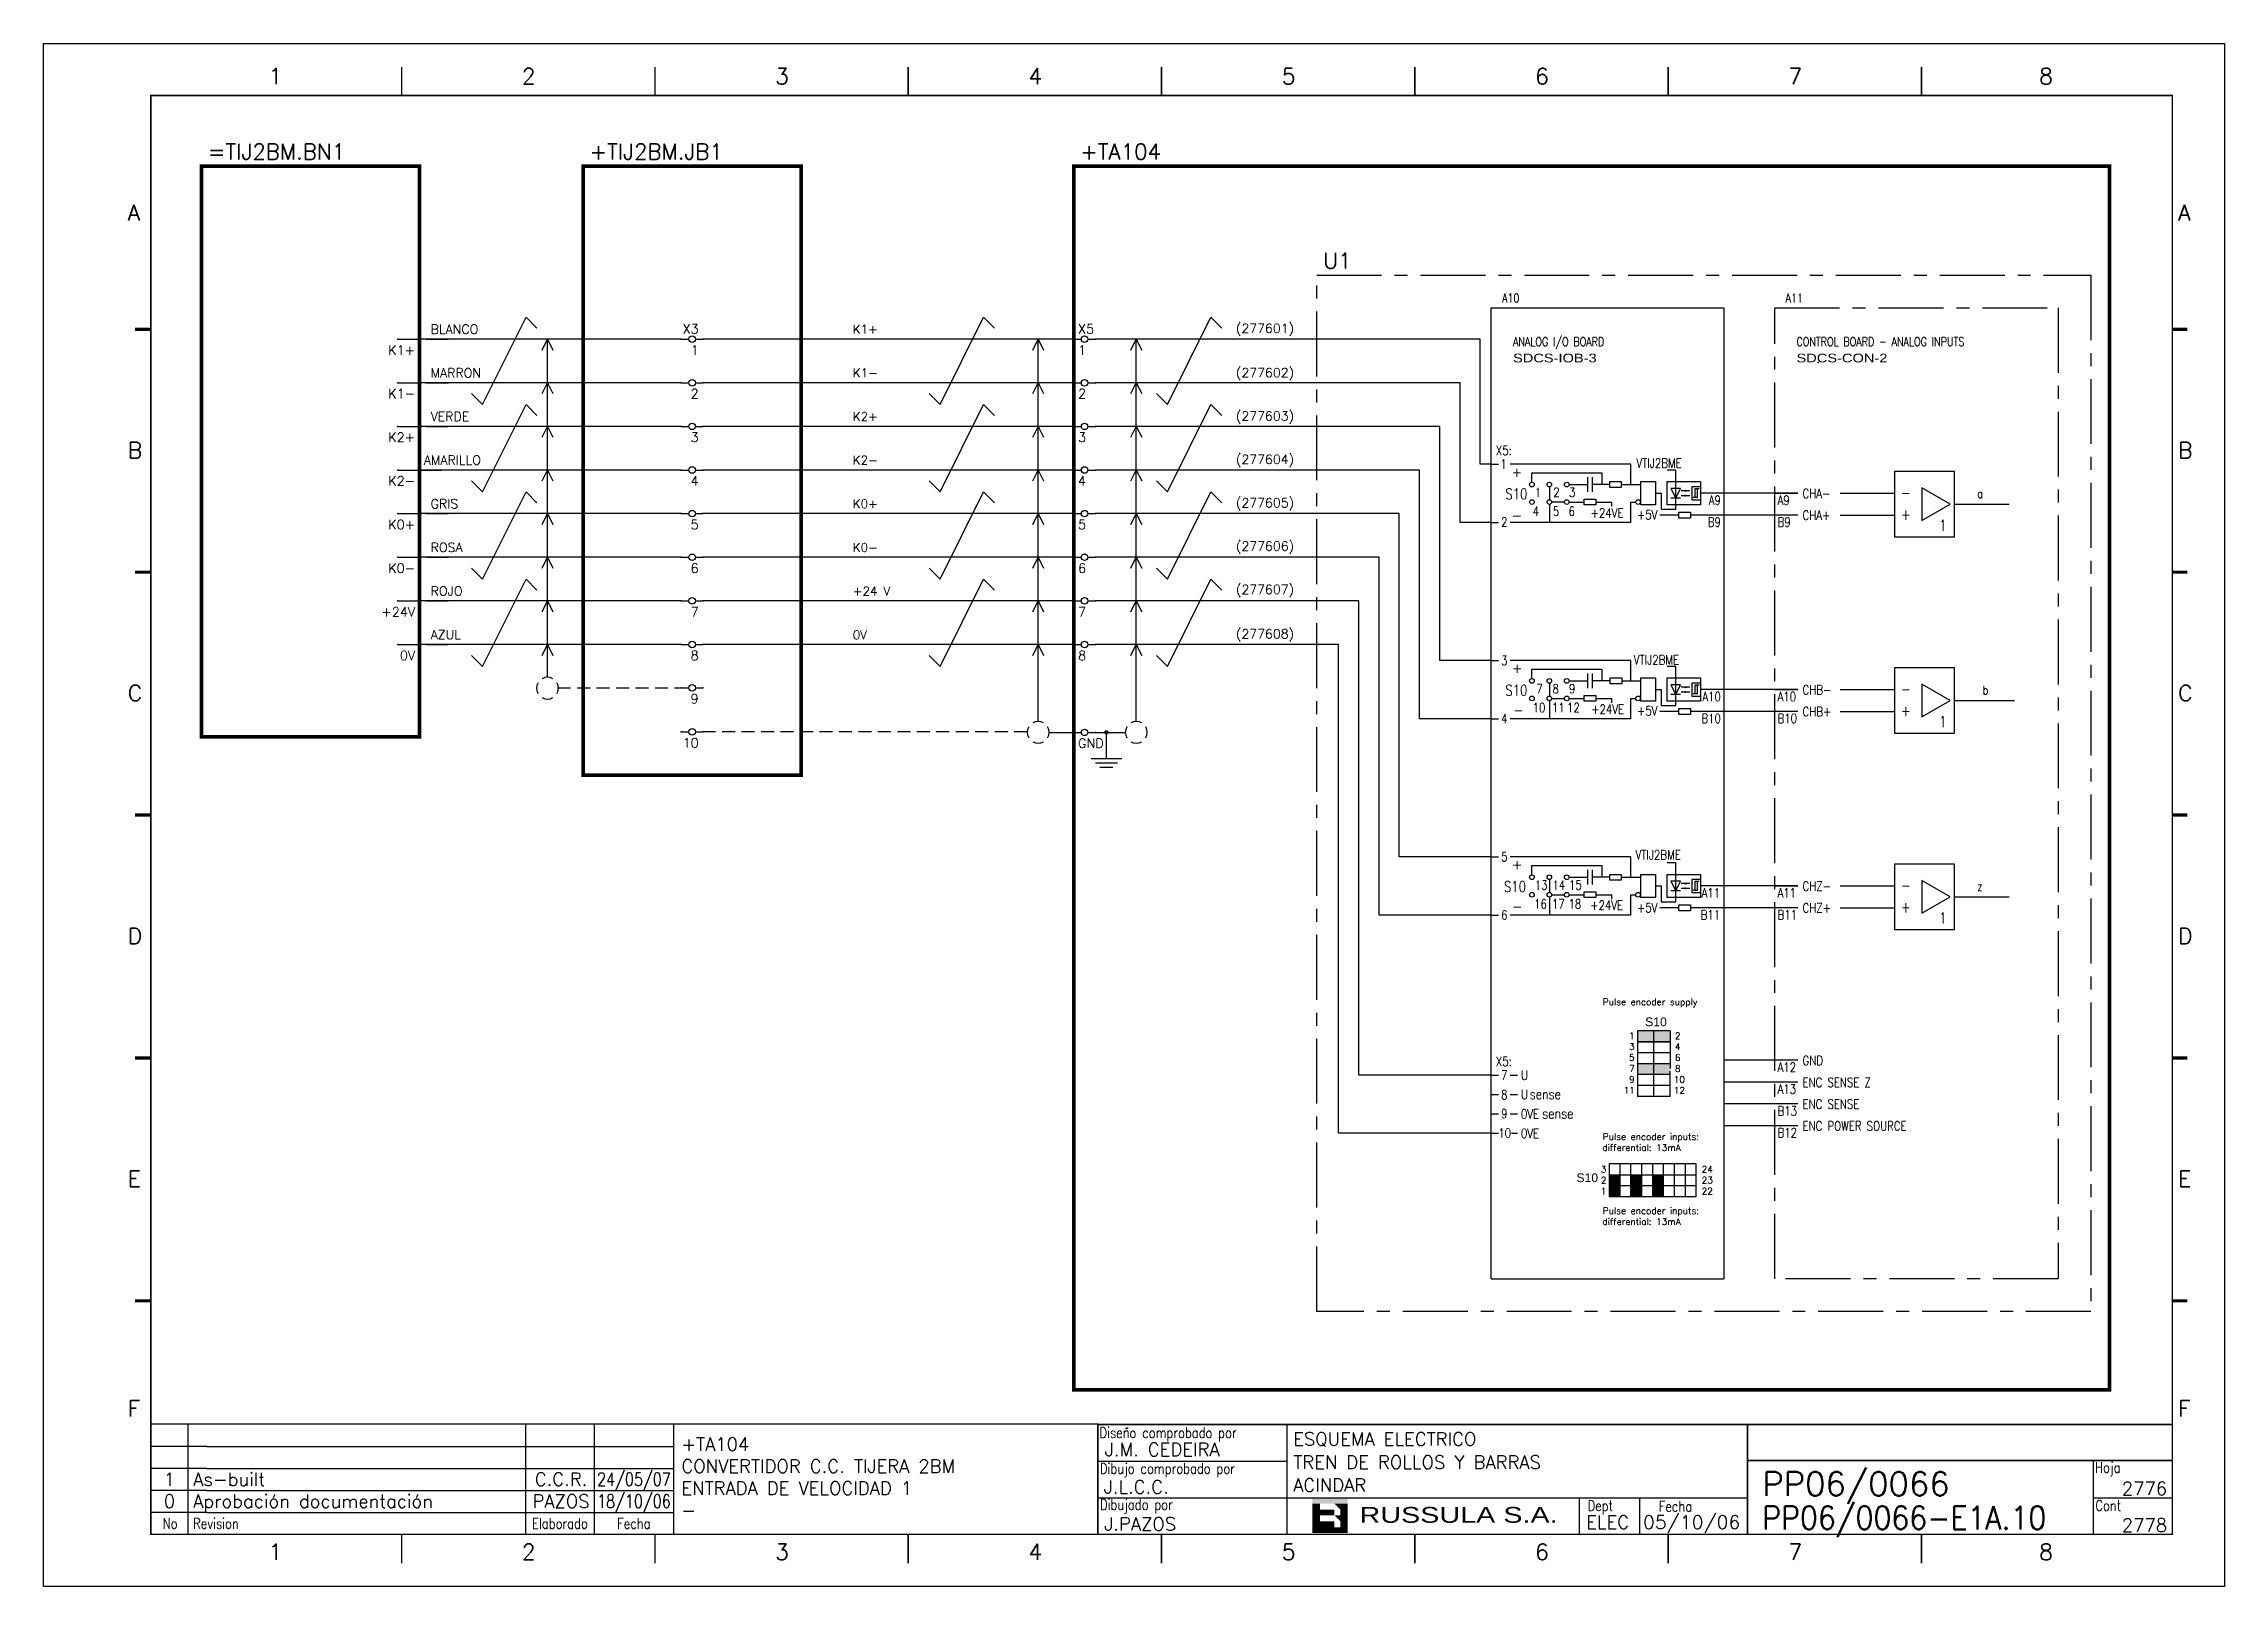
# Model space of a CAD drawing. Extents: x -25 to 1044, y -25744 to 292.
# Drawn here: x 494.2 to 914.2, y -23988 to -23691 of the extents above; entities that cross this region are included whole.
import ezdxf
from ezdxf.enums import TextEntityAlignment as Align

# ---------------------------------------------------------------- set-up
doc = ezdxf.new("R2010")
doc.units = 0
doc.header["$LTSCALE"] = 10
doc.header["$MEASUREMENT"] = 0
for name, pattern in [('CENTER', [2, 1.25, -0.25, 0.25, -0.25]), ('DASHDOT', [1, 0.5, -0.25, 0, -0.25]), ('HIDDEN', [0.375, 0.25, -0.125])]:
    doc.linetypes.add(name, pattern=pattern)
doc.layers.get('0').update_dxf_attribs({"linetype": 'CONTINUOUS'})
for name, color, linetype in [('1', 7, 'CONTINUOUS'), ('10', 5, 'CONTINUOUS'), ('102', 7, 'CONTINUOUS'), ('2', 7, 'CONTINUOUS'), ('25', 3, 'CONTINUOUS'), ('25PK', 4, 'CENTER'), ('35', 2, 'CONTINUOUS'), ('8', 1, 'CONTINUOUS'), ('9', 6, 'CONTINUOUS'), ('DIBUJO', 7, 'CONTINUOUS'), ('NODE', 7, 'CONTINUOUS')]:
    doc.layers.add(name, color=color, linetype=linetype)
doc.styles.add('ABBSTYLE', font='ROMANS.SHX', dxfattribs={"width": 0.8})
doc.styles.add('HELV', font='HELVBLD.SHX', dxfattribs={"width": 1.2})
doc.styles.add('HELVETICA', font='HELV.SHX')
doc.styles.add('LABEL', font='SIMPLEX', dxfattribs={"width": 0.8, "height": 4})
doc.styles.add('ROMANS', font='romans')
doc.styles.get("Standard").update_dxf_attribs({"font": 'simplex'})

msp = doc.modelspace()

# ---------------------------------------------------------------- texts
at = {"layer": '2', "color": 6}
for s, height, p in [('=TIJ2BM.BN1', 3.024, (525.83, -23713.33)), ('+TIJ2BM.JB1', 3.024, (599.33, -23713.33)), ('+TA104', 3.024, (693.83, -23713.33)), ('U1', 3.024, (740.63, -23734.33)), ('(277601)', 1.764, (723.82, -23746.71)), ('(277602)', 1.764, (723.82, -23755.25)), ('(277603)', 1.764, (723.82, -23763.6)), ('(277604)', 1.764, (723.82, -23771.95)), ('(277605)', 1.764, (723.82, -23780.3)), ('(277606)', 1.764, (723.82, -23788.64)), ('(277607)', 1.764, (723.82, -23796.99)), ('(277608)', 1.764, (723.82, -23805.53))]:
    msp.add_text(s, height=height, dxfattribs=at).set_placement(p)
at = {"layer": '2', "color": 7}
for s, height, style, p in [('K1+', 1.68, 'ROMANS', (650.02, -23746.86)), ('K1-', 1.68, 'ROMANS', (650.02, -23755.26)), ('K2+', 1.68, 'ROMANS', (650.02, -23763.66)), ('K2-', 1.68, 'ROMANS', (650.02, -23772.06)), ('K0+', 1.68, 'ROMANS', (650.02, -23780.46)), ('K0-', 1.68, 'ROMANS', (650.02, -23788.86)), ('+24 V', 1.68, 'ROMANS', (650.02, -23797.26)), ('0V', 1.68, 'ROMANS', (650.02, -23805.66)), ('Pulse encoder supply', 1.26, 'ROMANS', (794.48, -23876.13)), ('S10', 1.68, 'HELV', (802.63, -23880.18)), ('Pulse encoder inputs:', 1.26, 'ROMANS', (794.48, -23902.09)), ('differential: 13mA', 1.26, 'ROMANS', (794.37, -23904.19)), ('S10', 1.68, 'HELV', (789.39, -23910.2)), ('differential: 13mA', 1.26, 'ROMANS', (794.37, -23918.44)), ('Pulse encoder inputs:', 1.26, 'ROMANS', (794.48, -23916.34))]:
    msp.add_text(s, height=height, dxfattribs=dict(at, style=style)).set_placement(p)
at = {"layer": '2', "color": 7, "style": 'ROMANS'}
for s, p in [('3', (800.06, -23884.13)), ('1', (800.06, -23882.03)), ('2', (808.89, -23882.03)), ('4', (808.89, -23884.13)), ('5', (800.06, -23886.23)), ('7', (800.06, -23888.33)), ('8', (808.89, -23888.33)), ('6', (808.89, -23886.23)), ('11', (799.55, -23892.53)), ('9', (800.06, -23890.43)), ('10', (809.22, -23890.43)), ('12', (809.22, -23892.53)), ('3', (794.63, -23907.73)), ('2', (794.63, -23909.83)), ('24', (814.58, -23907.73)), ('23', (814.58, -23909.83)), ('1', (794.63, -23911.93)), ('22', (814.58, -23911.93))]:
    msp.add_text(s, height=1.26, dxfattribs=at).set_placement(p, align=Align.MIDDLE)
at = {"layer": '25'}
for s, height, style, width, p in [('A10', 1.68, 'ABBSTYLE', 0.8, (775.07, -23740.84)), ('A11', 1.68, 'ABBSTYLE', 0.8, (829.67, -23740.84)), ('ANALOG I/O BOARD', 1.68, 'ABBSTYLE', 0.8, (777.17, -23749.24)), ('SDCS-IOB-3', 1.68, 'HELV', 1.2, (777.17, -23752.39)), ('SDCS-CON-2', 1.68, 'HELV', 1.2, (831.77, -23752.39)), ('CONTROL BOARD - ANALOG INPUTS', 1.68, 'ABBSTYLE', 0.8, (831.77, -23749.24)), ('S10', 2.061, 'ABBSTYLE', 0.8, (775.71, -23778.74)), ('4', 1.79, 'ABBSTYLE', 0.8, (780.96, -23781.94)), ('1', 1.79, 'ABBSTYLE', 0.8, (781.37, -23778.3)), ('5', 1.79, 'ABBSTYLE', 0.8, (784.83, -23781.94)), ('2', 1.79, 'ABBSTYLE', 0.8, (784.93, -23778.3)), ('6', 1.79, 'ABBSTYLE', 0.8, (787.86, -23781.94)), ('3', 1.79, 'ABBSTYLE', 0.8, (787.96, -23778.3)), ('A9', 1.792, 'ABBSTYLE', 0.8, (828.13, -23779.83)), ('CHA-', 1.792, 'ABBSTYLE', 0.8, (832.94, -23778.52)), ('a', 1.68, 'ABBSTYLE', 0.8, (866.59, -23778.51)), ('+24VE', 1.792, 'ABBSTYLE', 0.8, (792.12, -23782.28)), ('B9', 1.792, 'ABBSTYLE', 0.8, (828.13, -23784.03)), ('CHA+', 1.792, 'ABBSTYLE', 0.8, (832.94, -23782.72)), ('S10', 2.061, 'ABBSTYLE', 0.8, (775.71, -23816.54)), ('10', 1.792, 'ABBSTYLE', 0.8, (780.96, -23819.74)), ('7', 1.79, 'ABBSTYLE', 0.8, (781.65, -23816.1)), ('8', 1.79, 'ABBSTYLE', 0.8, (784.77, -23816.1)), ('11', 1.792, 'ABBSTYLE', 0.8, (784.68, -23819.74)), ('12', 1.792, 'ABBSTYLE', 0.8, (787.58, -23819.74)), ('9', 1.79, 'ABBSTYLE', 0.8, (787.96, -23816.1)), ('A10', 1.792, 'ABBSTYLE', 0.8, (828.13, -23817.63)), ('CHB-', 1.792, 'ABBSTYLE', 0.8, (832.94, -23816.32)), ('b', 1.68, 'ABBSTYLE', 0.8, (867.64, -23816.31)), ('+24VE', 1.792, 'ABBSTYLE', 0.8, (792.24, -23820.06)), ('B10', 1.792, 'ABBSTYLE', 0.8, (828.13, -23821.83)), ('CHB+', 1.792, 'ABBSTYLE', 0.8, (832.94, -23820.52)), ('S10', 2.061, 'ABBSTYLE', 0.8, (775.43, -23854.34)), ('16', 1.792, 'ABBSTYLE', 0.8, (781.24, -23857.54)), ('13', 1.792, 'ABBSTYLE', 0.8, (781.37, -23853.9)), ('17', 1.792, 'ABBSTYLE', 0.8, (784.68, -23857.54)), ('14', 1.792, 'ABBSTYLE', 0.8, (784.77, -23853.9)), ('18', 1.792, 'ABBSTYLE', 0.8, (787.86, -23857.54)), ('15', 1.792, 'ABBSTYLE', 0.8, (787.96, -23853.9)), ('+24VE', 1.792, 'ABBSTYLE', 0.8, (792.05, -23857.79)), ('A11', 1.792, 'ABBSTYLE', 0.8, (828.13, -23855.43)), ('CHZ-', 1.792, 'ABBSTYLE', 0.8, (832.94, -23854.12)), ('z', 1.68, 'ABBSTYLE', 0.8, (866.59, -23854.11)), ('B11', 1.792, 'ABBSTYLE', 0.8, (828.13, -23859.63)), ('CHZ+', 1.792, 'ABBSTYLE', 0.8, (832.94, -23858.32)), ('U', 1.79, 'ABBSTYLE', 0.8, (778.7, -23890.5)), ('A12', 1.792, 'ABBSTYLE', 0.8, (828.13, -23888.99)), ('GND', 1.792, 'ABBSTYLE', 0.8, (832.94, -23887.69)), ('U', 1.79, 'ABBSTYLE', 0.8, (778.7, -23894.23)), ('sense', 1.971, 'ABBSTYLE', 0.8, (780.38, -23894.23)), ('A13', 1.792, 'ABBSTYLE', 0.8, (828.13, -23893.19)), ('ENC SENSE Z', 1.792, 'ABBSTYLE', 0.8, (832.94, -23891.89)), ('0VE', 1.792, 'ABBSTYLE', 0.8, (778.7, -23897.97)), ('sense', 1.971, 'ABBSTYLE', 0.8, (782.8, -23897.97)), ('B13', 1.792, 'ABBSTYLE', 0.8, (828.13, -23897.39)), ('ENC SENSE', 1.792, 'ABBSTYLE', 0.8, (832.94, -23896.09)), ('0VE', 1.792, 'ABBSTYLE', 0.8, (778.7, -23901.72)), ('B12', 1.792, 'ABBSTYLE', 0.8, (828.13, -23901.59)), ('ENC POWER SOURCE', 1.792, 'ABBSTYLE', 0.8, (832.94, -23900.29))]:
    msp.add_text(s, height=height, dxfattribs=dict(at, style=style, width=width)).set_placement(p)
at = {"layer": '25', "style": 'ABBSTYLE', "width": 0.8}
for s, p in [('X5:', (776.95, -23770.24)), ('VTIJ2BME', (809.66, -23772.66)), ('A9', (817.21, -23779.83)), ('+5V', (804.98, -23782.62)), ('B9', (817.21, -23784.03)), ('VTIJ2BME', (809.15, -23810.55)), ('A10', (817.21, -23817.63)), ('+5V', (804.98, -23820.36)), ('B10', (817.21, -23821.83)), ('VTIJ2BME', (809.49, -23848.09)), ('A11', (817.07, -23855.43)), ('+5V', (804.98, -23858.28)), ('B11', (817.07, -23859.63)), ('X5:', (776.95, -23887.86))]:
    msp.add_text(s, height=1.792, dxfattribs=at).set_placement(p, align=Align.RIGHT)
for s, height, p in [('1', 1.79, (775.35, -23772.88)), ('2', 1.79, (775.49, -23784.01)), ('3', 1.79, (775.49, -23810.7)), ('4', 1.79, (775.49, -23821.86)), ('5', 1.79, (775.49, -23848.46)), ('6', 1.79, (775.49, -23859.67)), ('7', 1.79, (775.49, -23890.5)), ('8', 1.79, (775.49, -23894.28)), ('9', 1.79, (775.49, -23897.9)), ('10', 1.792, (775.56, -23901.64))]:
    msp.add_text(s, height=height, dxfattribs=at).set_placement(p, align=Align.CENTER)
at = {"layer": '25', "style": 'ABBSTYLE'}
for s, p in [('+', (776.91, -23774.4)), ('-', (776.91, -23782.74)), ('+', (776.98, -23812.14)), ('-', (777.26, -23820.26)), ('+', (776.97, -23849.94)), ('-', (776.97, -23858.06))]:
    msp.add_text(s, height=1.79, dxfattribs=at).set_placement(p)
at = {"layer": '25', "color": 7, "style": 'ABBSTYLE', "width": 0.8}
for s, p in [('-', (851.89, -23778.51)), ('+', (851.89, -23782.71)), ('1', (859.24, -23784.81)), ('-', (851.89, -23816.31)), ('+', (851.89, -23820.51)), ('1', (859.24, -23822.61)), ('-', (851.89, -23854.11)), ('+', (851.89, -23858.31)), ('1', (859.24, -23860.41))]:
    msp.add_text(s, height=2.1, dxfattribs=at).set_placement(p)

# ---------------------------------------------------------------- blocks, each defined once
blk = doc.blocks.new('$030107')
at = {"layer": '102'}
for start, end in [(150, 210), (60, 120), (330, 30), (240, 300)]:
    blk.add_arc((0, 0), 2.5, start, end, dxfattribs=at)
blk = doc.blocks.new('NOD', base_point=(237.5, 170))
at = {"layer": 'NODE'}
blk.add_point((237.5, 170), dxfattribs=at)
blk = doc.blocks.new('$$PLR12')
blk.add_line((-2.5, 0), (2.5, 0))
at = {"layer": '2'}
for p in [(-2.5, 0), (2.5, 0)]:
    blk.add_blockref('NOD', p, dxfattribs=at)
at = {"layer": '8'}
blk.add_attdef('*A', text='', height=2.15, dxfattribs=at).set_placement((1.5, -3.575), align=Align.RIGHT)
at = {"layer": '9'}
blk.add_attdef('ID', text='', height=2.15, dxfattribs=at).set_placement((1.5, 1.25), align=Align.RIGHT)
blk = doc.blocks.new('$$PLL21C')
for p, q in [((-2.5, 0), (-0.75, 0)), ((0.75, 0), (2.5, 0))]:
    blk.add_line(p, q)
at = {"layer": '2'}
blk.add_circle((0, 0), 0.75, dxfattribs=at)
for p in [(-2.5, 0), (2.5, 0)]:
    blk.add_blockref('NOD', p, dxfattribs=at)
at = {"layer": '8'}
blk.add_attdef('*A', (-1.5, -3.575), '', height=2.15, dxfattribs=at)
at = {"layer": '9'}
blk.add_attdef('ID', (-1.5, 1.25), '', height=2.15, dxfattribs=at)
blk = doc.blocks.new('$$PLR12C')
for p, q in [((-2.5, 0), (-0.75, 0)), ((0.75, 0), (2.5, 0))]:
    blk.add_line(p, q)
at = {"layer": '2'}
blk.add_circle((0, 0), 0.75, dxfattribs=at)
for p in [(-2.5, 0), (2.5, 0)]:
    blk.add_blockref('NOD', p, dxfattribs=at)
at = {"layer": '8'}
blk.add_attdef('*A', text='', height=2.15, dxfattribs=at).set_placement((1.5, -3.575), align=Align.RIGHT)
at = {"layer": '9'}
blk.add_attdef('ID', text='', height=2.15, dxfattribs=at).set_placement((1.5, 1.25), align=Align.RIGHT)
blk = doc.blocks.new('$021501')
at = {"layer": '2'}
for p, q in [((0, -6), (0, 0)), ((-3.5, -6), (3.5, -6)), ((-2.5, -7), (2.5, -7)), ((-1.5, -8), (1.5, -8))]:
    blk.add_line(p, q, dxfattribs=at)
blk.add_blockref('NOD', (0, 0), dxfattribs=at)
blk = doc.blocks.new('newcajec')
at = {"layer": '1'}
for p, q in [((179.4, 20.85), (0.13, 20.85)), ((7, 20.85), (7, 0)), ((71, 20.85), (71, 0)), ((84, 20.85), (84, 0.09)), ((99, 20.85), (99, 0)), ((215.2, 20.8), (215.2, 0)), ((10.6, 16.64), (0, 16.64)), ((10.6, 16.64), (99, 16.64)), ((184.64, 20.18), (184.81, 20.01)), ((184.81, 20.01), (185.18, 20.25)), ((10.6, 12.48), (0, 12.48)), ((10.6, 12.48), (99, 12.48)), ((179.4, 13.87), (215.2, 13.87)), ((368, 14.06), (368, 0)), ((10.6, 8.32), (0, 8.32)), ((10.6, 8.32), (99, 8.32)), ((10.6, 4.16), (0, 4.16)), ((10.6, 4.16), (99, 4.16)), ((179.4, 6.93), (267.63, 6.93)), ((267.63, 6.93), (302.5, 6.93)), ((270.63, 6.91), (270.63, 0)), ((282.07, 6.93), (282.07, 0)), ((368, 6.93), (383, 6.93))]:
    blk.add_line(p, q, dxfattribs=at)
for points in [[(47.5, 272.5, 0.3, 0.3, 0), (47.5, 277.91, 0.3, 0.3, 0)], [(95.5, 272.5, 0.3, 0.3, 0), (95.5, 277.91, 0.3, 0.3, 0)], [(143.5, 272.5, 0.3, 0.3, 0), (143.5, 277.91, 0.3, 0.3, 0)], [(191.5, 272.5, 0.3, 0.3, 0), (191.5, 277.91, 0.3, 0.3, 0)], [(239.5, 272.5, 0.3, 0.3, 0), (239.5, 277.91, 0.3, 0.3, 0)], [(287.5, 272.5, 0.3, 0.3, 0), (287.5, 277.91, 0.3, 0.3, 0)], [(335.5, 272.5, 0.3, 0.3, 0), (335.5, 277.91, 0.3, 0.3, 0)], [(-2.99, 228.23, 0.6, 0.6, 0), (-0.18, 228.23, 0.6, 0.6, 0)], [(383.01, 228.23, 0.6, 0.6, 0), (385.82, 228.23, 0.6, 0.6, 0)], [(-2.99, 182.23, 0.6, 0.6, 0), (-0.18, 182.23, 0.6, 0.6, 0)], [(383.01, 182.23, 0.6, 0.6, 0), (385.82, 182.23, 0.6, 0.6, 0)], [(-2.99, 136.23, 0.6, 0.6, 0), (-0.18, 136.23, 0.6, 0.6, 0)], [(383.01, 136.23, 0.6, 0.6, 0), (385.82, 136.23, 0.6, 0.6, 0)], [(-2.99, 90.23, 0.6, 0.6, 0), (-0.18, 90.23, 0.6, 0.6, 0)], [(383.01, 90.23, 0.6, 0.6, 0), (385.82, 90.23, 0.6, 0.6, 0)], [(-2.99, 44.23, 0.6, 0.6, 0), (-0.18, 44.23, 0.6, 0.6, 0)], [(383.01, 44.23, 0.6, 0.6, 0), (385.82, 44.23, 0.6, 0.6, 0)], [(383, 20.8, 0.3, 0.3, 0), (179.4, 20.8, 0.3, 0.3, 0), (179.4, 0, 0.3, 0.3, 0)], [(302.5, 20.8, 0.3, 0.3, 0), (302.5, 0, 0.3, 0.3, 0)], [(302.5, 14, 0.3, 0.3, 0), (383, 14, 0.3, 0.3, 0)], [(47.5, -5.5, 0.3, 0.3, 0), (47.5, -0.09, 0.3, 0.3, 0)], [(95.5, -5.5, 0.3, 0.3, 0), (95.5, -0.09, 0.3, 0.3, 0)], [(143.5, -5.5, 0.3, 0.3, 0), (143.5, -0.09, 0.3, 0.3, 0)], [(191.5, -5.5, 0.3, 0.3, 0), (191.5, -0.09, 0.3, 0.3, 0)], [(239.5, -5.5, 0.3, 0.3, 0), (239.5, -0.09, 0.3, 0.3, 0)], [(287.5, -5.5, 0.3, 0.3, 0), (287.5, -0.09, 0.3, 0.3, 0)], [(335.5, -5.5, 0.3, 0.3, 0), (335.5, -0.09, 0.3, 0.3, 0)]]:
    blk.add_lwpolyline(points, format="xyseb", dxfattribs=at)
at = {"layer": '1', "const_width": 0.3}
blk.add_lwpolyline([(0, 0), (0, 272.5), (383, 272.5), (383, 0)], close=True, dxfattribs=at)
at = {"layer": '2', "color": 14}
for p, q in [((221.42, 4.69), (221.42, 5.81)), ((221.42, 2.47), (221.42, 3.58))]:
    blk.add_line(p, q, dxfattribs=at)
for points in [[(220.05, 5.81), (220.05, 6.92), (226.74, 5.81), (226.74, 6.92)], [(221.42, 2.47), (220.05, 2.47), (221.42, 5.81), (220.05, 5.81)], [(221.42, 4.69), (224.25, 4.69), (221.42, 3.58), (224.25, 3.58)], [(224.25, 5.81), (225.37, 5.81), (225.37, 4.69)], [(225.37, 5.81), (226.74, 5.81), (225.37, 1.35), (226.74, 1.35)], [(224.25, 0.24), (224.25, 2.47), (220.05, 0.24), (220.05, 2.47)], [(224.25, 3.58), (225.37, 3.58), (225.37, 2.47)], [(226.74, 1.35), (226.74, 0.24), (224.25, 1.35), (224.25, 0.24)]]:
    blk.add_solid(points, dxfattribs=at)
at = {"layer": '1', "style": 'ROMANS'}
for s, p in [('1', (22.29, 274.68)), ('2', (70.29, 274.68)), ('3', (118.29, 274.68)), ('4', (166.29, 274.68)), ('5', (214.29, 274.68)), ('6', (262.29, 274.68)), ('7', (310.29, 274.68)), ('8', (357.79, 274.68)), ('A', (-4.37, 248.84)), ('A', (384.13, 248.84)), ('B', (-4.37, 203.84)), ('B', (384.13, 203.84)), ('C', (-4.37, 157.84)), ('C', (384.13, 157.84)), ('D', (-4.37, 111.84)), ('D', (384.13, 111.84)), ('E', (-4.37, 65.84)), ('E', (384.13, 65.84)), ('F', (-4.37, 22.34)), ('F', (384.13, 22.34)), ('1', (22.29, -4.82)), ('2', (70.29, -4.82)), ('3', (118.29, -4.82)), ('4', (166.29, -4.82)), ('5', (214.29, -4.82)), ('6', (262.29, -4.82)), ('7', (310.29, -4.82)), ('8', (357.79, -4.82))]:
    blk.add_text(s, height=3, dxfattribs=at).set_placement(p)
at = {"layer": '1', "style": 'LABEL', "width": 0.8}
for s, p in [('Diseno comprobado por', (179.73, 18.27)), ('Dibujo comprobado por', (179.81, 11.47)), ('Hoja', (368.38, 11.66)), ('Dibujado por', (179.83, 4.64)), ('Fecha', (285.71, 4.3)), ('Cont', (368.43, 4.46)), ('No', (2.23, 1.05)), ('Revision', (8, 1.05))]:
    blk.add_text(s, height=2, dxfattribs=at).set_placement(p)
for s, p in [('Dept', (274.61, 4.44)), ('Elaborado', (77.5, 1.05)), ('Fecha', (91.5, 1.05))]:
    blk.add_text(s, height=2, dxfattribs=at).set_placement(p, align=Align.CENTER)
at = {"layer": '10', "style": 'ROMANS'}
for tag, p in [('REV41', (3.5, 18.74)), ('REV43', (77.7, 18.74)), ('REV31', (3.5, 14.58)), ('REV33', (77.7, 14.58)), ('REV21', (3.5, 10.42)), ('REV23', (77.7, 10.42)), ('REV11', (3.5, 6.27)), ('REV13', (77.7, 6.27))]:
    blk.add_attdef(tag, text='', height=2.5, dxfattribs=at).set_placement(p, align=Align.MIDDLE)
for tag, p, height in [('REV42', (8, 17.49), 2.5), ('SHEETNAME1', (100.5, 15.83), 2.5), ('DESIGNCHECK', (180.74, 14.83), 2.5), ('DOCUMENTTYPE', (216.43, 16.8), 2.5), ('NOTA', (305.32, 15.8), 3), ('REV32', (8, 13.33), 2.5), ('SHEETNAME2', (100.5, 11.67), 2.5), ('OBJECT', (216.43, 12.4), 2.5), ('REV22', (8, 9.17), 2.5), ('SHEETNAME3', (100.5, 7.51), 2.5), ('DRAWINGCHECK', (180.53, 7.71), 2.5), ('CUSTOMER', (216.43, 8.08), 2.5), ('ORDER', (305.32, 7.3), 4.5), ('REV12', (8, 5.01), 2.5), ('SHEETNAME4', (100.5, 3.35), 2.5), ('DOCUMENT_ID', (305.32, 0.93), 4.4), ('USER', (180.63, 0.71), 2.5), ('DEPARTMENT', (271.93, 1.05), 2.5)]:
    blk.add_attdef(tag, p, '', height=height, dxfattribs=at)
for tag, width, p, p2 in [('REV44', 1.221199, (84.53, 17.49), (98.48, 17.49)), ('REV34', 1.221199, (84.53, 13.33), (98.48, 13.33)), ('REV24', 1.221199, (84.53, 9.17), (98.48, 9.17)), ('REV14', 1.221199, (84.53, 5.01), (98.48, 5.01)), ('CREATED2', 7.039915, (282.71, 1.05), (301.14, 1.05))]:
    blk.add_attdef(tag, text='', height=2.5, dxfattribs=dict(at, width=width)).set_placement(p, p2, align=Align.FIT)
for tag, p in [('SHEET', (382, 7.43)), ('NEXTSHEET', (382, 0.5))]:
    blk.add_attdef(tag, text='', height=2.5, dxfattribs=at).set_placement(p, align=Align.RIGHT)
at = {"layer": 'DIBUJO', "color": 14, "style": 'HELVETICA', "width": 1.3}
blk.add_text('RUSSULA S.A.', height=3, dxfattribs=at).set_placement((229, 2.19))
blk = doc.blocks.new('$$PLL21')
blk.add_line((-2.5, 0), (2.5, 0))
at = {"layer": '2'}
for p in [(-2.5, 0), (2.5, 0)]:
    blk.add_blockref('NOD', p, dxfattribs=at)
at = {"layer": '8'}
blk.add_attdef('*A', (-1.5, -3.575), '', height=2.15, dxfattribs=at)
at = {"layer": '9'}
blk.add_attdef('ID', (-1.5, 1.25), '', height=2.15, dxfattribs=at)

# ---------------------------------------------------------------- linework, layer by layer
at = {"layer": '2', "color": 7}
for p, q in [((578.7, -23760.51), (587.1, -23743.71)), ((587.1, -23743.71), (589.2, -23745.81)), ((666.82, -23760.51), (675.22, -23743.71)), ((675.22, -23743.71), (677.32, -23745.81)), ((710.6, -23760.51), (719, -23743.71)), ((719, -23743.71), (721.1, -23745.81)), ((616.97, -23747.91), (566.57, -23747.91)), ((590.17, -23750.01), (591.22, -23747.91)), ((591.22, -23813.01), (591.22, -23747.91)), ((591.22, -23747.91), (592.27, -23750.01)), ((692.57, -23747.91), (621.17, -23747.91)), ((684.67, -23750.01), (685.72, -23747.91)), ((685.72, -23821.52), (685.72, -23747.91)), ((685.72, -23747.91), (686.77, -23750.01)), ((770.87, -23747.91), (696.77, -23747.91)), ((703.56, -23750.01), (704.61, -23747.91)), ((704.61, -23821.52), (704.61, -23747.91)), ((704.61, -23747.91), (705.66, -23750.01)), ((770.87, -23771.99), (770.87, -23747.91)), ((616.97, -23756.31), (566.57, -23756.31)), ((576.6, -23758.41), (578.7, -23760.51)), ((590.17, -23758.41), (591.22, -23756.31)), ((591.22, -23756.31), (592.27, -23758.41)), ((692.57, -23756.31), (621.17, -23756.31)), ((664.72, -23758.41), (666.82, -23760.51)), ((684.67, -23758.41), (685.72, -23756.31)), ((685.72, -23756.31), (686.77, -23758.41)), ((766.97, -23756.31), (696.77, -23756.31)), ((703.56, -23758.41), (704.61, -23756.31)), ((704.61, -23756.31), (705.66, -23758.41)), ((708.5, -23758.41), (710.6, -23760.51)), ((766.97, -23783.19), (766.97, -23756.31)), ((578.7, -23777.31), (587.1, -23760.51)), ((587.1, -23760.51), (589.2, -23762.61)), ((666.82, -23777.31), (675.22, -23760.51)), ((675.22, -23760.51), (677.32, -23762.61)), ((710.6, -23777.31), (719, -23760.51)), ((719, -23760.51), (721.1, -23762.61)), ((616.97, -23764.71), (566.57, -23764.71)), ((590.17, -23766.81), (591.22, -23764.71)), ((591.22, -23764.71), (592.27, -23766.81)), ((692.57, -23764.71), (621.17, -23764.71)), ((684.67, -23766.81), (685.72, -23764.71)), ((685.72, -23764.71), (686.77, -23766.81)), ((692.57, -23771.99), (692.57, -23764.24)), ((763.07, -23764.71), (696.77, -23764.71)), ((703.56, -23766.81), (704.61, -23764.71)), ((704.61, -23764.71), (705.66, -23766.81)), ((763.07, -23809.79), (763.07, -23764.71)), ((772.97, -23771.99), (770.87, -23771.99)), ((616.97, -23773.11), (566.57, -23773.11)), ((576.6, -23775.21), (578.7, -23777.31)), ((590.17, -23775.21), (591.22, -23773.11)), ((591.22, -23773.11), (592.27, -23775.21)), ((692.57, -23773.11), (621.17, -23773.11)), ((664.72, -23775.21), (666.82, -23777.31)), ((684.67, -23775.21), (685.72, -23773.11)), ((685.72, -23773.11), (686.77, -23775.21)), ((759.17, -23773.11), (696.77, -23773.11)), ((703.56, -23775.21), (704.61, -23773.11)), ((704.61, -23773.11), (705.66, -23775.21)), ((708.5, -23775.21), (710.6, -23777.31)), ((759.17, -23820.99), (759.17, -23773.11)), ((578.7, -23794.11), (587.1, -23777.31)), ((587.1, -23777.31), (589.2, -23779.41)), ((666.82, -23794.11), (675.22, -23777.31)), ((675.22, -23777.31), (677.32, -23779.41)), ((710.6, -23794.11), (719, -23777.31)), ((719, -23777.31), (721.1, -23779.41)), ((840.17, -23777.59), (850.67, -23777.59)), ((616.97, -23781.51), (566.57, -23781.51)), ((590.17, -23783.61), (591.22, -23781.51)), ((591.22, -23781.51), (592.27, -23783.61)), ((692.57, -23781.51), (621.17, -23781.51)), ((684.67, -23783.61), (685.72, -23781.51)), ((685.72, -23781.51), (686.77, -23783.61)), ((755.27, -23781.51), (696.77, -23781.51)), ((703.56, -23783.61), (704.61, -23781.51)), ((704.61, -23781.51), (705.66, -23783.61)), ((755.27, -23847.59), (755.27, -23781.51)), ((772.97, -23783.19), (766.97, -23783.19)), ((840.17, -23781.79), (850.67, -23781.79)), ((616.97, -23789.91), (566.57, -23789.91)), ((576.6, -23792.01), (578.7, -23794.11)), ((590.17, -23792.01), (591.22, -23789.91)), ((591.22, -23789.91), (592.27, -23792.01)), ((692.57, -23789.91), (621.17, -23789.91)), ((664.72, -23792.01), (666.82, -23794.11)), ((684.67, -23792.01), (685.72, -23789.91)), ((685.72, -23789.91), (686.77, -23792.01)), ((751.37, -23789.91), (696.77, -23789.91)), ((703.56, -23792.01), (704.61, -23789.91)), ((704.61, -23789.91), (705.66, -23792.01)), ((708.5, -23792.01), (710.6, -23794.11)), ((751.37, -23858.79), (751.37, -23789.91)), ((578.7, -23810.91), (587.1, -23794.11)), ((587.1, -23794.11), (589.2, -23796.21)), ((666.82, -23810.91), (675.22, -23794.11)), ((675.22, -23794.11), (677.32, -23796.21)), ((710.6, -23810.91), (719, -23794.11)), ((719, -23794.11), (721.1, -23796.21)), ((616.97, -23798.31), (566.57, -23798.31)), ((590.17, -23800.41), (591.22, -23798.31)), ((591.22, -23798.31), (592.27, -23800.41)), ((692.57, -23798.31), (621.17, -23798.31)), ((684.67, -23800.41), (685.72, -23798.31)), ((685.72, -23798.31), (686.77, -23800.41)), ((747.47, -23798.31), (696.77, -23798.31)), ((703.56, -23800.41), (704.61, -23798.31)), ((704.61, -23798.31), (705.66, -23800.41)), ((747.47, -23889.6), (747.47, -23798.31)), ((616.97, -23806.71), (566.57, -23806.71)), ((576.6, -23808.81), (578.7, -23810.91)), ((590.17, -23808.81), (591.22, -23806.71)), ((591.22, -23806.71), (592.27, -23808.81)), ((692.57, -23806.71), (621.17, -23806.71)), ((664.72, -23808.81), (666.82, -23810.91)), ((684.67, -23808.81), (685.72, -23806.71)), ((685.72, -23806.71), (686.77, -23808.81)), ((743.57, -23806.71), (696.77, -23806.71)), ((703.56, -23808.81), (704.61, -23806.71)), ((704.61, -23806.71), (705.66, -23808.81)), ((708.5, -23808.81), (710.6, -23810.91)), ((743.57, -23900.8), (743.57, -23806.71)), ((772.97, -23809.79), (763.07, -23809.79)), ((840.17, -23815.39), (850.67, -23815.39)), ((772.97, -23820.99), (759.17, -23820.99)), ((840.17, -23819.59), (850.67, -23819.59)), ((687.82, -23823.62), (692.57, -23823.62)), ((696.77, -23823.62), (702.51, -23823.62)), ((772.97, -23847.59), (755.27, -23847.59)), ((840.17, -23853.19), (850.67, -23853.19)), ((772.97, -23858.79), (751.37, -23858.79)), ((840.17, -23857.39), (850.67, -23857.39)), ((801.17, -23881.1), (801.17, -23893.7)), ((807.47, -23881.1), (801.17, -23881.1)), ((807.47, -23881.1), (801.17, -23881.1)), ((804.32, -23893.7), (804.32, -23881.1)), ((807.47, -23881.1), (807.47, -23888.3)), ((801.17, -23883.2), (807.47, -23883.2)), ((807.47, -23883.2), (801.17, -23883.2)), ((807.47, -23885.3), (801.17, -23885.3)), ((772.97, -23889.6), (747.47, -23889.6)), ((807.47, -23887.4), (801.17, -23887.4)), ((807.47, -23889.5), (801.17, -23889.5)), ((807.47, -23893.7), (807.47, -23888.86)), ((807.47, -23891.6), (801.17, -23891.6)), ((807.47, -23893.7), (801.17, -23893.7)), ((772.97, -23900.8), (743.57, -23900.8)), ((812.48, -23906.68), (795.68, -23906.68)), ((795.68, -23906.68), (795.68, -23912.98)), ((795.68, -23908.78), (812.48, -23908.78)), ((797.78, -23912.98), (797.78, -23906.68)), ((799.88, -23912.98), (799.88, -23906.68)), ((801.98, -23912.98), (801.98, -23906.68)), ((804.08, -23912.98), (804.08, -23906.68)), ((806.18, -23912.98), (806.18, -23906.68)), ((808.28, -23912.98), (808.28, -23906.68)), ((810.38, -23912.98), (810.38, -23906.68)), ((812.48, -23912.98), (812.48, -23906.68)), ((795.68, -23910.88), (812.48, -23910.88)), ((795.68, -23912.98), (812.48, -23912.98))]:
    msp.add_line(p, q, dxfattribs=at)
at = {"layer": '2', "color": 7, "linetype": 'HIDDEN'}
for p, q in [((593.18, -23815.02), (617.02, -23815.02)), ((683.61, -23823.53), (621.18, -23823.53))]:
    msp.add_line(p, q, dxfattribs=at)
at = {"layer": '2', "color": 3, "linetype": 'DASHDOT'}
for points in [[(524.57, -23714.59, 0.706, 0.706, 0), (566.57, -23714.59, 0.706, 0.706, 0), (566.57, -23824.49, 0.706, 0.706, 0), (524.57, -23824.49, 0.706, 0.706, 0), (524.57, -23714.59, 0.706, 0.706, 0)], [(598.07, -23714.59, 0.706, 0.706, 0), (640.07, -23714.59, 0.706, 0.706, 0), (640.07, -23831.86, 0.706, 0.706, 0), (598.07, -23831.86, 0.706, 0.706, 0), (598.07, -23714.59, 0.706, 0.706, 0)], [(692.57, -23714.59, 0.706, 0.706, 0), (892.07, -23714.59, 0.706, 0.706, 0), (892.07, -23950.21, 0.706, 0.706, 0), (692.57, -23950.21, 0.706, 0.706, 0), (692.57, -23714.59, 0.706, 0.706, 0)]]:
    msp.add_lwpolyline(points, format="xyseb", dxfattribs=at)
at = {"layer": '2', "color": 7}
msp.add_lwpolyline([(698.66, -23823.62, 0.42, 0.42, 1), (699.08, -23823.62, 0.42, 0.42, 1)], format="xyseb", close=True, dxfattribs=at)
for points in [[(801.17, -23883.2), (807.47, -23883.2), (801.17, -23881.1), (807.47, -23881.1)], [(801.17, -23889.5), (807.47, -23889.5), (801.17, -23887.4), (807.47, -23887.4)], [(795.68, -23908.78), (795.68, -23912.98), (797.78, -23908.78), (797.78, -23912.98)], [(799.88, -23908.78), (799.88, -23912.98), (801.98, -23908.78), (801.98, -23912.98)], [(804.08, -23908.78), (804.08, -23912.98), (806.18, -23908.78), (806.18, -23912.98)]]:
    msp.add_solid(points, dxfattribs=at)
at = {"layer": '25'}
for p, q in [((772.97, -23928.79), (772.97, -23741.89)), ((772.97, -23741.89), (817.77, -23741.89)), ((817.77, -23741.89), (817.77, -23928.79)), ((772.97, -23771.99), (774.37, -23771.99)), ((799.85, -23771.99), (776.61, -23771.99)), ((799.85, -23775.91), (799.85, -23771.99)), ((780.81, -23773.67), (794.25, -23773.67)), ((780.81, -23775.46), (780.81, -23773.67)), ((787.98, -23775.91), (791.59, -23775.91)), ((791.59, -23777.31), (791.59, -23774.51)), ((792.43, -23774.51), (792.43, -23777.31)), ((795.79, -23775.91), (792.43, -23775.91)), ((794.25, -23773.67), (794.25, -23775.91)), ((795.79, -23775.35), (798.03, -23775.35)), ((795.79, -23776.47), (795.79, -23775.35)), ((798.03, -23775.35), (798.03, -23776.47)), ((798.03, -23775.91), (799.85, -23775.91)), ((799.85, -23775.91), (801.81, -23775.91)), ((801.81, -23779.83), (801.81, -23775.35)), ((801.81, -23775.35), (804.61, -23775.35)), ((804.61, -23775.35), (804.61, -23779.83)), ((808.53, -23773.11), (806.85, -23773.11)), ((806.85, -23775.35), (813.29, -23775.35)), ((806.85, -23779.83), (806.85, -23775.35)), ((808.53, -23780.67), (808.53, -23773.11)), ((813.29, -23775.35), (813.29, -23779.83)), ((784.17, -23776.35), (784.17, -23778.82)), ((784.17, -23779.71), (784.17, -23783.19)), ((787.98, -23779.27), (790.89, -23779.27)), ((790.89, -23778.71), (793.13, -23778.71)), ((790.89, -23779.83), (790.89, -23778.71)), ((793.13, -23779.83), (790.89, -23779.83)), ((793.13, -23778.71), (793.13, -23779.83)), ((793.13, -23779.27), (796.21, -23779.27)), ((798.03, -23776.47), (795.79, -23776.47)), ((796.21, -23780.11), (796.21, -23779.27)), ((799.85, -23779.27), (800.83, -23779.27)), ((799.85, -23783.19), (799.85, -23779.27)), ((804.61, -23779.83), (801.81, -23779.83)), ((804.61, -23777.59), (805.73, -23777.59)), ((805.73, -23777.59), (805.73, -23780.67)), ((813.29, -23779.83), (806.85, -23779.83)), ((807.6, -23776.65), (808.53, -23778.52)), ((809.46, -23776.65), (807.6, -23776.65)), ((809.46, -23778.52), (807.6, -23778.52)), ((808.53, -23778.52), (809.46, -23776.65)), ((811.22, -23777.12), (809.53, -23777.12)), ((811.22, -23778.05), (809.53, -23778.05)), ((811.61, -23776.33), (811.61, -23778.85)), ((813.29, -23776.33), (811.61, -23776.33)), ((811.61, -23778.85), (813.29, -23778.85)), ((812.73, -23778.43), (811.89, -23778.43)), ((812.17, -23776.75), (812.17, -23778.43)), ((813.01, -23776.75), (812.17, -23776.75)), ((812.73, -23778.43), (812.73, -23776.75)), ((832.05, -23777.59), (813.29, -23777.59)), ((827.57, -23777.59), (832.05, -23777.59)), ((772.97, -23783.19), (774.37, -23783.19)), ((799.85, -23783.19), (776.61, -23783.19)), ((809.09, -23781.79), (805.45, -23781.79)), ((805.73, -23780.67), (808.53, -23780.67)), ((809.09, -23781.23), (811.33, -23781.23)), ((809.09, -23782.35), (809.09, -23781.23)), ((811.33, -23782.35), (809.09, -23782.35)), ((811.33, -23781.23), (811.33, -23782.35)), ((832.05, -23781.79), (811.33, -23781.79)), ((772.97, -23809.79), (774.37, -23809.79)), ((799.85, -23809.79), (776.61, -23809.79)), ((799.85, -23813.71), (799.85, -23809.79)), ((780.81, -23811.47), (794.25, -23811.47)), ((780.81, -23813.26), (780.81, -23811.47)), ((787.98, -23813.71), (791.59, -23813.71)), ((791.59, -23815.11), (791.59, -23812.31)), ((792.43, -23812.31), (792.43, -23815.11)), ((795.88, -23813.71), (792.43, -23813.71)), ((794.25, -23811.47), (794.25, -23813.71)), ((795.88, -23814.27), (795.88, -23813.15)), ((795.88, -23813.15), (798.12, -23813.15)), ((798.12, -23813.15), (798.12, -23814.27)), ((798.12, -23813.71), (799.85, -23813.71)), ((799.85, -23813.71), (801.81, -23813.71)), ((801.81, -23813.15), (804.61, -23813.15)), ((801.81, -23817.63), (801.81, -23813.15)), ((804.61, -23813.15), (804.61, -23817.63)), ((808.53, -23810.91), (806.85, -23810.91)), ((806.85, -23813.15), (813.29, -23813.15)), ((806.85, -23817.63), (806.85, -23813.15)), ((808.53, -23818.47), (808.53, -23810.91)), ((813.29, -23813.15), (813.29, -23817.63)), ((784.17, -23814.15), (784.17, -23816.62)), ((784.17, -23817.37), (784.17, -23820.99)), ((787.98, -23817.07), (790.89, -23817.07)), ((790.89, -23816.51), (793.13, -23816.51)), ((790.89, -23817.63), (790.89, -23816.51)), ((793.13, -23817.63), (790.89, -23817.63)), ((793.13, -23816.51), (793.13, -23817.63)), ((793.13, -23817.07), (796.21, -23817.07)), ((798.12, -23814.27), (795.88, -23814.27)), ((796.21, -23817.91), (796.21, -23817.07)), ((799.85, -23820.99), (799.85, -23817.07)), ((799.85, -23817.07), (800.83, -23817.07)), ((804.61, -23817.63), (801.81, -23817.63)), ((804.61, -23815.39), (805.73, -23815.39)), ((805.73, -23815.39), (805.73, -23818.47)), ((813.29, -23817.63), (806.85, -23817.63)), ((809.46, -23814.45), (807.6, -23814.45)), ((807.6, -23814.45), (808.53, -23816.32)), ((809.46, -23816.32), (807.6, -23816.32)), ((808.53, -23816.32), (809.46, -23814.45)), ((811.22, -23814.92), (809.53, -23814.92)), ((811.22, -23815.85), (809.53, -23815.85)), ((813.29, -23814.13), (811.61, -23814.13)), ((811.61, -23814.13), (811.61, -23816.65)), ((811.61, -23816.65), (813.29, -23816.65)), ((812.73, -23816.23), (811.89, -23816.23)), ((813.01, -23814.55), (812.17, -23814.55)), ((812.17, -23814.55), (812.17, -23816.23)), ((812.73, -23816.23), (812.73, -23814.55)), ((832.05, -23815.39), (813.29, -23815.39)), ((827.57, -23815.39), (832.05, -23815.39)), ((772.97, -23820.99), (774.37, -23820.99)), ((799.85, -23820.99), (776.61, -23820.99)), ((809.09, -23819.59), (805.45, -23819.59)), ((805.73, -23818.47), (808.53, -23818.47)), ((809.09, -23819.03), (811.33, -23819.03)), ((809.09, -23820.15), (809.09, -23819.03)), ((811.33, -23820.15), (809.09, -23820.15)), ((811.33, -23819.03), (811.33, -23820.15)), ((832.05, -23819.59), (811.33, -23819.59)), ((772.97, -23847.59), (774.37, -23847.59)), ((799.85, -23847.59), (776.61, -23847.59)), ((799.85, -23851.51), (799.85, -23847.59)), ((780.81, -23849.27), (794.25, -23849.27)), ((780.81, -23851.06), (780.81, -23849.27)), ((787.98, -23851.51), (791.59, -23851.51)), ((791.59, -23852.91), (791.59, -23850.11)), ((792.43, -23850.11), (792.43, -23852.91)), ((795.79, -23851.51), (792.43, -23851.51)), ((794.25, -23849.27), (794.25, -23851.51)), ((795.79, -23852.07), (795.79, -23850.95)), ((795.79, -23850.95), (798.03, -23850.95)), ((798.03, -23850.95), (798.03, -23852.07)), ((798.03, -23851.51), (799.85, -23851.51)), ((799.85, -23851.51), (801.81, -23851.51)), ((801.81, -23855.43), (801.81, -23850.95)), ((801.81, -23850.95), (804.61, -23850.95)), ((804.61, -23850.95), (804.61, -23855.43)), ((808.53, -23848.71), (806.85, -23848.71)), ((806.85, -23855.43), (806.85, -23850.95)), ((806.85, -23850.95), (813.29, -23850.95)), ((808.53, -23856.27), (808.53, -23848.71)), ((813.29, -23850.95), (813.29, -23855.43)), ((784.17, -23851.95), (784.17, -23854.42)), ((784.17, -23855.31), (784.17, -23858.79)), ((787.98, -23854.87), (790.89, -23854.87)), ((790.89, -23854.31), (793.13, -23854.31)), ((790.89, -23855.43), (790.89, -23854.31)), ((793.13, -23855.43), (790.89, -23855.43)), ((793.13, -23854.31), (793.13, -23855.43)), ((793.13, -23854.87), (796.21, -23854.87)), ((798.03, -23852.07), (795.79, -23852.07)), ((796.21, -23855.71), (796.21, -23854.87)), ((799.85, -23858.79), (799.85, -23854.87)), ((799.85, -23854.87), (800.83, -23854.87)), ((804.61, -23855.43), (801.81, -23855.43)), ((804.61, -23853.19), (805.73, -23853.19)), ((805.73, -23853.19), (805.73, -23856.27)), ((813.29, -23855.43), (806.85, -23855.43)), ((807.6, -23852.25), (808.53, -23854.12)), ((809.46, -23852.25), (807.6, -23852.25)), ((809.46, -23854.12), (807.6, -23854.12)), ((808.53, -23854.12), (809.46, -23852.25)), ((811.22, -23852.72), (809.53, -23852.72)), ((811.22, -23853.65), (809.53, -23853.65)), ((813.29, -23851.93), (811.61, -23851.93)), ((811.61, -23851.93), (811.61, -23854.45)), ((811.61, -23854.45), (813.29, -23854.45)), ((812.73, -23854.03), (811.89, -23854.03)), ((812.17, -23852.35), (812.17, -23854.03)), ((813.01, -23852.35), (812.17, -23852.35)), ((812.73, -23854.03), (812.73, -23852.35)), ((832.05, -23853.19), (813.29, -23853.19)), ((827.57, -23853.19), (832.05, -23853.19)), ((772.97, -23858.79), (774.37, -23858.79)), ((799.85, -23858.79), (776.61, -23858.79)), ((809.09, -23857.39), (805.45, -23857.39)), ((805.73, -23856.27), (808.53, -23856.27)), ((809.09, -23857.95), (809.09, -23856.83)), ((809.09, -23856.83), (811.33, -23856.83)), ((811.33, -23857.95), (809.09, -23857.95)), ((811.33, -23856.83), (811.33, -23857.95)), ((832.05, -23857.39), (811.33, -23857.39)), ((772.97, -23889.6), (774.37, -23889.6)), ((776.61, -23889.6), (778.01, -23889.6)), ((832.05, -23886.75), (817.77, -23886.75)), ((772.97, -23893.33), (774.37, -23893.33)), ((776.61, -23893.33), (778.01, -23893.33)), ((832.05, -23890.95), (817.77, -23890.95)), ((772.97, -23897.06), (774.37, -23897.06)), ((776.61, -23897.06), (778.01, -23897.06)), ((832.05, -23895.15), (817.77, -23895.15)), ((772.97, -23900.8), (774.37, -23900.8)), ((776.89, -23900.8), (778.01, -23900.8)), ((832.05, -23899.35), (817.77, -23899.35)), ((772.97, -23928.79), (817.77, -23928.79))]:
    msp.add_line(p, q, dxfattribs=at)
for centre in [(780.81, -23775.91), (784.17, -23775.91), (787.53, -23775.91), (780.81, -23779.27), (784.17, -23779.27), (787.53, -23779.27), (801.27, -23779.27), (780.81, -23813.71), (784.17, -23813.71), (787.53, -23813.71), (780.81, -23817.07), (784.17, -23817.07), (787.53, -23817.07), (801.27, -23817.07), (780.81, -23851.51), (784.17, -23851.51), (787.53, -23851.51), (780.81, -23854.87), (784.17, -23854.87), (787.53, -23854.87), (801.27, -23854.87)]:
    msp.add_circle(centre, 0.448, dxfattribs=at)
for points in [[(810.26, -23777.33), (810.26, -23776.91), (811.22, -23777.12)], [(810.26, -23777.84), (810.26, -23778.26), (811.22, -23778.05)], [(810.26, -23815.13), (810.26, -23814.71), (811.22, -23814.92)], [(810.26, -23815.64), (810.26, -23816.06), (811.22, -23815.85)], [(810.26, -23852.93), (810.26, -23852.51), (811.22, -23852.72)], [(810.26, -23853.44), (810.26, -23853.86), (811.22, -23853.65)]]:
    msp.add_solid(points, dxfattribs=at)
at = {"layer": '25PK'}
for p, q in [((739.37, -23935.09), (739.37, -23735.59)), ((739.37, -23735.59), (888.47, -23735.59)), ((888.47, -23735.59), (888.47, -23935.09)), ((827.57, -23928.79), (827.57, -23741.89)), ((827.57, -23741.89), (882.17, -23741.89)), ((882.17, -23741.89), (882.17, -23928.79)), ((882.17, -23928.79), (827.57, -23928.79)), ((888.47, -23935.09), (739.37, -23935.09))]:
    msp.add_line(p, q, dxfattribs=at)
at = {"layer": '35', "color": 7}
for p, q in [((850.67, -23773.39), (850.67, -23785.99)), ((862.22, -23773.39), (850.67, -23773.39)), ((862.22, -23785.99), (862.22, -23773.39)), ((862.22, -23779.69), (872.72, -23779.69)), ((850.67, -23785.99), (862.22, -23785.99)), ((850.67, -23811.19), (850.67, -23823.79)), ((862.22, -23811.19), (850.67, -23811.19)), ((862.22, -23823.79), (862.22, -23811.19)), ((862.22, -23817.49), (873.77, -23817.49)), ((850.67, -23823.79), (862.22, -23823.79)), ((850.67, -23848.99), (850.67, -23861.59)), ((862.22, -23848.99), (850.67, -23848.99)), ((862.22, -23861.59), (862.22, -23848.99)), ((862.22, -23855.29), (872.72, -23855.29)), ((850.67, -23861.59), (862.22, -23861.59))]:
    msp.add_line(p, q, dxfattribs=at)
at = {"layer": '35'}
for p, q in [((786.97, -23779.27), (784.73, -23779.27)), ((784.73, -23817.07), (786.97, -23817.07)), ((784.73, -23854.87), (786.97, -23854.87))]:
    msp.add_line(p, q, dxfattribs=at)
at = {"layer": '35', "color": 7}
for points in [[(855.92, -23776.54), (855.92, -23782.84), (861.38, -23779.69)], [(855.92, -23814.34), (855.92, -23820.64), (861.38, -23817.49)], [(855.92, -23852.14), (855.92, -23858.44), (861.38, -23855.29)]]:
    msp.add_lwpolyline(points, close=True, dxfattribs=at)
at = {"layer": 'DIBUJO'}
msp.add_lwpolyline([(494.18, -23691.02), (914.18, -23691.02), (914.18, -23988.02), (494.18, -23988.02), (494.18, -23691.02)], dxfattribs=at)

# ---------------------------------------------------------------- block references
at = {"layer": '2', "color": 7}
ref = msp.add_blockref('newcajec', (514.85, -23978.01), dxfattribs=dict(at, xscale=1.016442892079965, yscale=1.016442892079965, zscale=1.016442892079965))
ref.add_attrib('REV24', '24/05/07', dxfattribs={"layer": '10', "height": 2.541, "style": 'ROMANS', "width": 0.728168}).set_placement((600.77, -23968.68), (614.96, -23968.68), align=Align.FIT)
ref.add_attrib('SHEETNAME3', 'ENTRADA DE VELOCIDAD 1', (617.01, -23970.38), dxfattribs={"layer": '10', "height": 2.5411, "style": 'ROMANS'})
ref.add_attrib('SHEETNAME2', 'CONVERTIDOR C.C. TIJERA 2BM', (617.01, -23966.15), dxfattribs={"layer": '10', "height": 2.5411, "style": 'ROMANS'})
ref.add_attrib('SHEETNAME1', '+TA104', (617.01, -23961.92), dxfattribs={"layer": '10', "height": 2.541, "style": 'ROMANS'})
ref.add_attrib('USER', 'J.PAZOS', (698.46, -23977.28), dxfattribs={"layer": '10', "height": 2.541, "style": 'ROMANS'})
ref.add_attrib('DRAWINGCHECK', 'J.L.C.C.', (698.35, -23970.16), dxfattribs={"layer": '10', "height": 2.541, "style": 'ROMANS'})
ref.add_attrib('DESIGNCHECK', 'J.M. CEDEIRA', (698.56, -23962.93), dxfattribs={"layer": '10', "height": 2.5411, "style": 'ROMANS'})
ref.add_attrib('REV22', 'As-built', (522.99, -23968.68), dxfattribs={"layer": '10', "height": 2.541, "style": 'ROMANS'})
ref.add_attrib('REV12', 'Aprobación documentación', (522.99, -23972.91), dxfattribs={"layer": '10', "height": 2.5411, "style": 'ROMANS'})
ref.add_attrib('REV21', '1', dxfattribs={"layer": '10', "height": 2.54, "style": 'ROMANS'}).set_placement((518.41, -23967.41), align=Align.MIDDLE)
ref.add_attrib('REV11', '0', dxfattribs={"layer": '10', "height": 2.54, "style": 'ROMANS'}).set_placement((518.41, -23971.64), align=Align.MIDDLE)
ref.add_attrib('SHEETNAME4', '-', (617.01, -23974.61), dxfattribs={"layer": '10', "height": 2.54, "style": 'ROMANS'})
ref.add_attrib('REV14', '18/10/06', dxfattribs={"layer": '10', "height": 2.541, "style": 'ROMANS', "width": 0.728168}).set_placement((600.77, -23972.91), (614.96, -23972.91), align=Align.FIT)
ref.add_attrib('REV23', 'C.C.R.', dxfattribs={"layer": '10', "height": 2.541, "style": 'ROMANS'}).set_placement((593.83, -23967.41), align=Align.MIDDLE)
ref.add_attrib('REV13', 'PAZOS', dxfattribs={"layer": '10', "height": 2.541, "style": 'ROMANS'}).set_placement((593.83, -23971.64), align=Align.MIDDLE)
ref.add_attrib('DOCUMENT_ID', 'PP06/0066-E1A.10', (825.2, -23977.06), dxfattribs={"layer": '10', "height": 4.4723, "style": 'ROMANS', "width": 0.9})
ref.add_attrib('ORDER', 'PP06/0066', (825.2, -23970.58), dxfattribs={"layer": '10', "height": 4.574, "style": 'ROMANS'})
ref.add_attrib('CUSTOMER', 'ACINDAR', (734.84, -23969.79), dxfattribs={"layer": '10', "height": 2.541, "style": 'ROMANS'})
ref.add_attrib('OBJECT', 'TREN DE ROLLOS Y BARRAS', (734.84, -23965.4), dxfattribs={"layer": '10', "height": 2.5411, "style": 'ROMANS'})
ref.add_attrib('DOCUMENTTYPE', 'ESQUEMA ELECTRICO', (734.84, -23960.93), dxfattribs={"layer": '10', "height": 2.5411, "style": 'ROMANS'})
ref.add_attrib('CREATED2', '05/10/06', dxfattribs={"layer": '10', "height": 2.541, "style": 'ROMANS', "width": 0.961976}).set_placement((802.21, -23976.94), (820.95, -23976.94), align=Align.FIT)
ref.add_attrib('DEPARTMENT', 'ELEC', (791.26, -23976.94), dxfattribs={"layer": '10', "height": 2.541, "style": 'ROMANS'})
ref.add_attrib('NEXTSHEET', '2778', dxfattribs={"layer": '10', "height": 2.541, "style": 'ROMANS'}).set_placement((903.14, -23977.5), align=Align.RIGHT)
ref.add_attrib('SHEET', '2776', dxfattribs={"layer": '10', "height": 2.541, "style": 'ROMANS'}).set_placement((903.14, -23970.45), align=Align.RIGHT)
at = {"layer": '2'}
ref = msp.add_blockref('$$PLL21', (569.96, -23747.91), dxfattribs=dict(at, xscale=0.8231999999999857, yscale=0.8231999999999857, zscale=0.8231999999999857))
ref.add_attrib('ID', 'BLANCO', (568.72, -23746.89), dxfattribs={"layer": '9', "height": 1.77})
at = {"layer": '2', "color": 7, "xscale": 0.839999999999975, "yscale": 0.839999999999975, "zscale": 0.839999999999975}
for name, p, values in [('$$PLR12C', (619.07, -23747.91), {'ID': 'X3', '*A': '1'}), ('$$PLL21C', (694.67, -23747.91), {'ID': 'X5', '*A': '1'}), ('$$PLR12', (564.47, -23747.91), {'*A': 'K1+'}), ('$$PLR12', (564.47, -23756.31), {'*A': 'K1-'}), ('$$PLR12C', (619.07, -23756.31), {'*A': '2'}), ('$$PLL21C', (694.67, -23756.31), {'*A': '2'}), ('$$PLR12', (564.47, -23764.71), {'*A': 'K2+'}), ('$$PLR12C', (619.07, -23764.71), {'*A': '3'}), ('$$PLL21C', (694.67, -23764.71), {'*A': '3'}), ('$$PLR12', (564.47, -23773.11), {'*A': 'K2-'}), ('$$PLR12C', (619.07, -23773.11), {'*A': '4'}), ('$$PLL21C', (694.67, -23773.11), {'*A': '4'}), ('$$PLR12', (564.47, -23781.51), {'*A': 'K0+'}), ('$$PLR12C', (619.07, -23781.51), {'*A': '5'}), ('$$PLL21C', (694.67, -23781.51), {'*A': '5'}), ('$$PLR12', (564.47, -23789.91), {'*A': 'K0-'}), ('$$PLR12C', (619.07, -23789.91), {'*A': '6'}), ('$$PLL21C', (694.67, -23789.91), {'*A': '6'}), ('$$PLR12', (564.47, -23798.31), {'*A': '+24V'}), ('$$PLR12C', (619.07, -23798.31), {'*A': '7'}), ('$$PLL21C', (694.67, -23798.31), {'*A': '7'}), ('$$PLR12', (564.47, -23806.71), {'*A': '0V'}), ('$$PLR12C', (619.07, -23806.71), {'*A': '8'}), ('$$PLL21C', (694.67, -23806.71), {'*A': '8'}), ('$$PLR12C', (619.07, -23815.03), {'*A': '9'}), ('$$PLR12C', (619.08, -23823.53), {'*A': '10'}), ('$$PLL21C', (694.67, -23823.62), {'*A': 'GND'})]:
    msp.add_blockref(name, p, dxfattribs=at).add_auto_attribs(values)
at = {"layer": '2'}
ref = msp.add_blockref('$$PLL21', (569.96, -23756.31), dxfattribs=dict(at, xscale=0.8231999999999857, yscale=0.8231999999999857, zscale=0.8231999999999857))
ref.add_attrib('ID', 'MARRON', (568.72, -23755.29), dxfattribs={"layer": '9', "height": 1.77})
at = {"layer": '2', "xscale": 0.839999999999975, "yscale": 0.839999999999975, "zscale": 0.839999999999975, "rotation": 90}
msp.add_blockref('NOD', (835.97, -23752.39), dxfattribs=at)
at = {"layer": '2'}
ref = msp.add_blockref('$$PLL21', (569.96, -23764.71), dxfattribs=dict(at, xscale=0.8231999999999857, yscale=0.8231999999999857, zscale=0.8231999999999857))
ref.add_attrib('ID', 'VERDE', (568.72, -23763.69), dxfattribs={"layer": '9', "height": 1.77})
ref = msp.add_blockref('$$PLL21', (568.63, -23773.11), dxfattribs=dict(at, xscale=0.8231999999999857, yscale=0.8231999999999857, zscale=0.8231999999999857))
ref.add_attrib('ID', 'AMARILLO', (567.4, -23772.09), dxfattribs={"layer": '9', "height": 1.77})
ref = msp.add_blockref('$$PLL21', (569.96, -23781.51), dxfattribs=dict(at, xscale=0.8231999999999857, yscale=0.8231999999999857, zscale=0.8231999999999857))
ref.add_attrib('ID', 'GRIS', (568.72, -23780.49), dxfattribs={"layer": '9', "height": 1.77})
ref = msp.add_blockref('$$PLL21', (569.96, -23789.91), dxfattribs=dict(at, xscale=0.8231999999999857, yscale=0.8231999999999857, zscale=0.8231999999999857))
ref.add_attrib('ID', 'ROSA', (568.72, -23788.89), dxfattribs={"layer": '9', "height": 1.77})
ref = msp.add_blockref('$$PLL21', (569.96, -23798.31), dxfattribs=dict(at, xscale=0.8231999999999857, yscale=0.8231999999999857, zscale=0.8231999999999857))
ref.add_attrib('ID', 'ROJO', (568.72, -23797.29), dxfattribs={"layer": '9', "height": 1.77})
ref = msp.add_blockref('$$PLL21', (569.96, -23806.71), dxfattribs=dict(at, xscale=0.8231999999999857, yscale=0.8231999999999857, zscale=0.8231999999999857))
ref.add_attrib('ID', 'AZUL', (568.72, -23805.69), dxfattribs={"layer": '9', "height": 1.77})
at = {"layer": '2', "color": 7, "xscale": 0.839999999999975, "yscale": 0.839999999999975, "zscale": 0.839999999999975}
for name, p in [('$030107', (591.22, -23815.11)), ('$030107', (685.72, -23823.62)), ('$030107', (704.61, -23823.62)), ('$021501', (698.87, -23823.62))]:
    msp.add_blockref(name, p, dxfattribs=at)

msp.set_redraw_order([(e.dxf.handle, doc.entitydb.next_handle()) for e in msp.query("TEXT MTEXT ATTDEF DIMENSION ARC_DIMENSION")])  # texts and dimensions are drawn at this point

doc.saveas('drawing.dxf')
